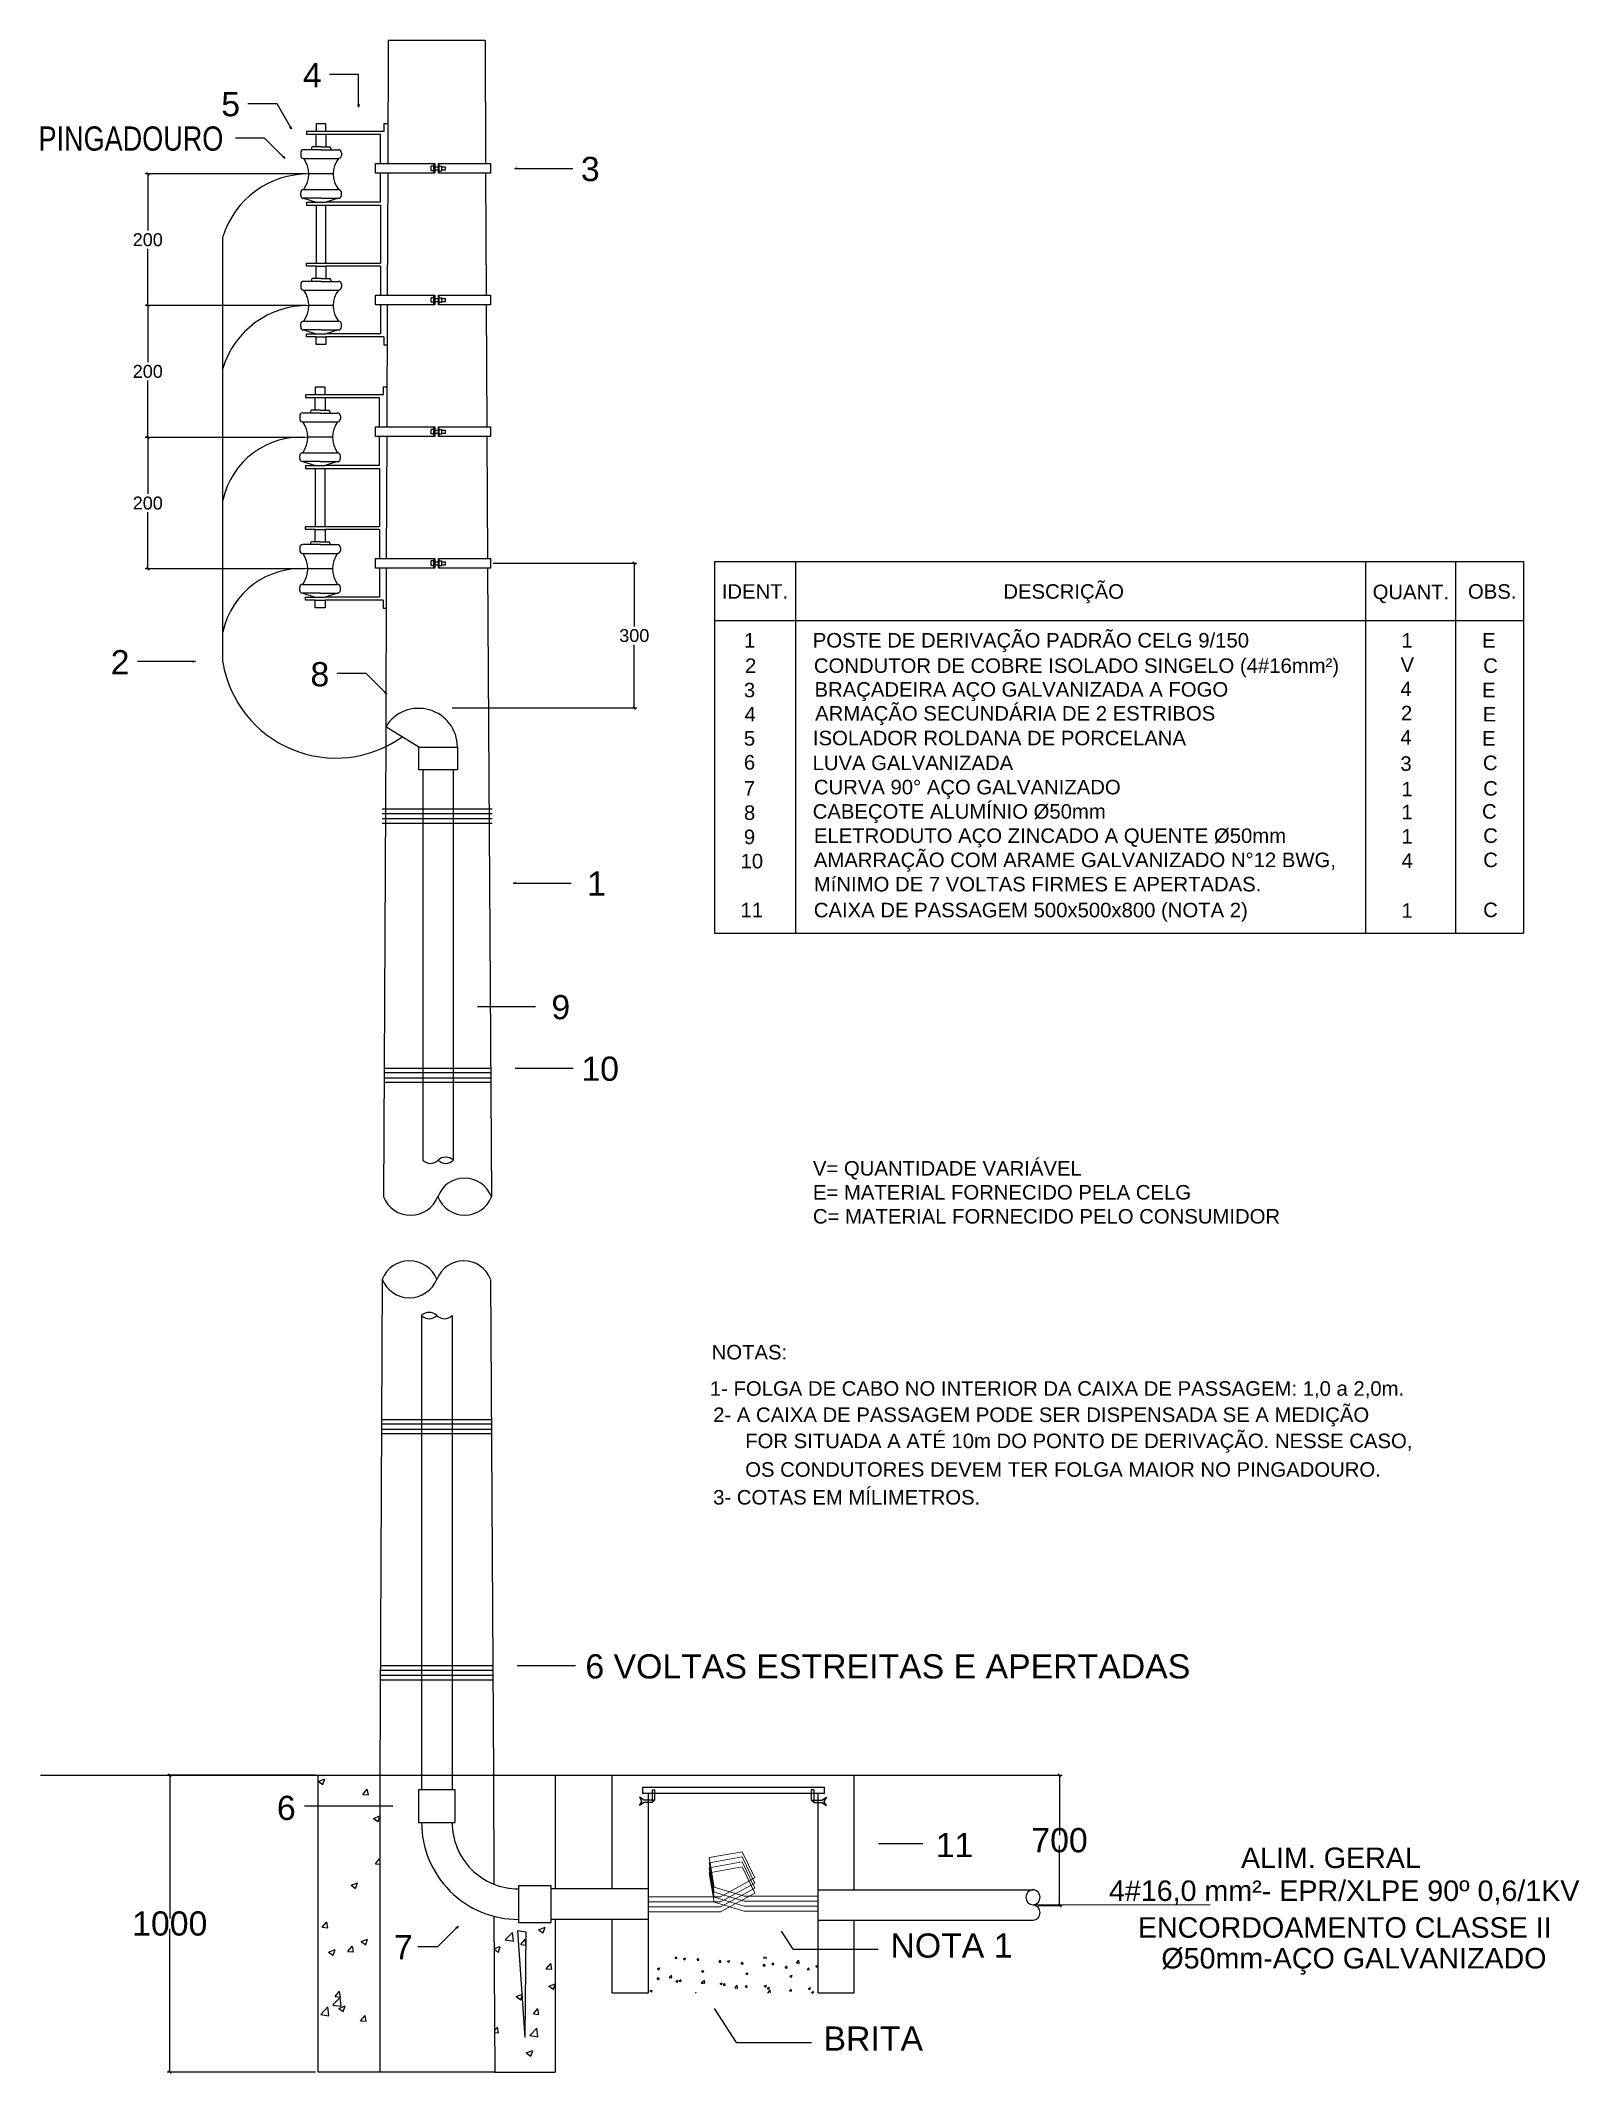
# Model space of a CAD drawing. Header units: inches. Extents: x -3 to 923, y -103 to 154.
# Drawn here: x 245.53 to 251.49, y -90.23 to -82.35 of the extents above; entities that cross this region are included whole.
import ezdxf
from ezdxf.enums import TextEntityAlignment as Align

# ---------------------------------------------------------------- set-up
doc = ezdxf.new("R2010")
doc.units = ezdxf.units.IN
doc.header["$LTSCALE"] = 10
doc.header["$MEASUREMENT"] = 0
doc.linetypes.add('Dashed', pattern=[0.75, 0.5, -0.25])
doc.layers.get('DEFPOINTS').update_dxf_attribs({"color": 8})
for name, color, linetype in [('Arquitetura', 134, 'Continuous'), ('Cotas', 1, 'Continuous'), ('DI-Textos_do_diagrama', 7, 'Continuous'), ('TXT', 7, 'Continuous')]:
    doc.layers.add(name, color=color, linetype=linetype)
doc.layers.add('BASE', color=8, linetype='Continuous', lineweight=5)
doc.layers.add('VP', color=1, linetype='Continuous', plot=False)
doc.styles.add('Arial', font='arial.ttf')
doc.dimstyles.new('RICARDO-1-10', dxfattribs={"dimtxt": 0.02, "dimasz": 0.01, "dimexe": 0.01, "dimexo": 0.01, "dimgap": 0.01, "dimtad": 0, "dimtih": 1, "dimtoh": 1, "dimdec": 0, "dimlfac": 1000, "dimzin": 0, "dimdsep": 46, "dimtxsty": 'Arial', "dimblk": 'OBLIQUE', "dimcen": 0, "dimclrt": 2, "dimadec": 0, "dimazin": 0, "dimtfac": 1, "dimtdec": 0, "dimtofl": 0, "dimtmove": 0, "dimatfit": 3, "dimldrblk": 'CLOSEDBLANK', "dimfxl": 0, "dimtolj": 1, "dimtzin": 0, "dimarcsym": 0})

msp = doc.modelspace()

# ---------------------------------------------------------------- texts
at = {"color": 2, "style": 'Arial'}
for s, height, p in [('4', 0.0938, (246.5483, -82.5619)), ('5', 0.0938, (246.2323, -82.674)), ('3', 0.0938, (247.6257, -82.9253)), ('DESCRIÇÃO', 0.05626, (249.2626, -84.5326)), ('IDENT.', 0.05626, (248.1714, -84.5326)), ('QUANT.', 0.05626, (250.6933, -84.5343)), ('OBS.', 0.05626, (251.0627, -84.5326)), ('1', 0.0563, (248.2575, -84.7217)), ('POSTE DE DERIVAÇÃO PADRÃO CELG 9/150', 0.056263, (248.5242, -84.7217)), ('1', 0.0563, (250.8053, -84.7222)), ('E', 0.0563, (251.1175, -84.7217)), ('2', 0.0938, (245.8038, -84.8369)), ('8', 0.0938, (246.5778, -84.8833)), ('2', 0.0563, (248.2617, -84.8201)), ('CONDUTOR DE COBRE ISOLADO SINGELO (4#16mm²)', 0.056263, (248.5284, -84.8201)), ('V', 0.0563, (250.8016, -84.8162)), ('C', 0.0563, (251.1217, -84.8201)), ('3', 0.0563, (248.2572, -84.9146)), ('BRAÇADEIRA AÇO GALVANIZADA A FOGO', 0.056263, (248.5309, -84.9121)), ('4', 0.0563, (250.8008, -84.9101)), ('E', 0.0563, (251.1172, -84.9146)), ('ARMAÇÃO SECUNDÁRIA DE 2 ESTRIBOS', 0.056263, (248.5332, -85.005)), ('4', 0.0563, (248.2594, -85.0083)), ('2', 0.0563, (250.803, -85.0038)), ('E', 0.0563, (251.1195, -85.0083)), ('5', 0.0563, (248.2572, -85.102)), ('ISOLADOR ROLDANA DE PORCELANA ', 0.056263, (248.5247, -85.1006)), ('4', 0.0563, (250.8008, -85.0978)), ('E', 0.0563, (251.1172, -85.102)), ('6', 0.0563, (248.2572, -85.1948)), ('LUVA GALVANIZADA ', 0.056263, (248.5233, -85.1968)), ('3', 0.0563, (250.8008, -85.1996)), ('C', 0.0563, (251.1206, -85.1968)), ('7', 0.0563, (248.2569, -85.2958)), ('CURVA 90° AÇO GALVANIZADO', 0.056263, (248.5284, -85.2908)), ('1', 0.0563, (250.8053, -85.2986)), ('C', 0.0563, (251.1217, -85.2958)), ('8', 0.0563, (248.2575, -85.3898)), ('CABEÇOTE ALUMÍNIO %%C50mm', 0.056263, (248.5239, -85.385)), ('1', 0.0563, (250.8053, -85.3875)), ('C', 0.0563, (251.1172, -85.385)), ('9', 0.0563, (248.2572, -85.4838)), ('ELETRODUTO AÇO ZINCADO A QUENTE %%C50mm', 0.056263, (248.5284, -85.479)), ('1', 0.0563, (250.8053, -85.4815)), ('C', 0.0563, (251.1217, -85.479)), ('10', 0.05626, (248.2443, -85.5777)), ('AMARRAÇÃO COM ARAME GALVANIZADO N%%D12 BWG, ', 0.056263, (248.5284, -85.5729)), ('4', 0.0563, (250.8053, -85.5757)), ('C', 0.0563, (251.1217, -85.5729)), ('1', 0.0938, (247.6497, -85.6948)), ('MíNIMO DE 7 VOLTAS FIRMES E APERTADAS.', 0.056263, (248.5284, -85.6669)), ('11', 0.05626, (248.244, -85.7673)), ('CAIXA DE PASSAGEM 500x500x800 (NOTA 2)', 0.056263, (248.5281, -85.7673)), ('1', 0.0563, (250.805, -85.769)), ('C', 0.0563, (251.1215, -85.7665)), ('9', 0.0938, (247.5113, -86.1735)), ('10', 0.09377, (247.6276, -86.4122)), ('V= QUANTIDADE VARIÁVEL', 0.056263, (248.5247, -86.7682)), ('E= MATERIAL FORNECIDO PELA CELG', 0.056263, (248.5247, -86.8611)), ('C= MATERIAL FORNECIDO PELO CONSUMIDOR', 0.056263, (248.5247, -86.9542)), ('NOTAS:', 0.05626, (248.1323, -87.4808)), ('1- FOLGA DE CABO NO INTERIOR DA CAIXA DE PASSAGEM: 1,0 a 2,0m. ', 0.056263, (248.1253, -87.6215)), ('2- A CAIXA DE PASSAGEM PODE SER DISPENSADA SE A MEDIÇÃO ', 0.056263, (248.1382, -87.7233)), ('FOR SITUADA A ATÉ 10m DO PONTO DE DERIVAÇÃO. NESSE CASO, ', 0.056263, (248.2623, -87.8246)), ('OS CONDUTORES DEVEM TER FOLGA MAIOR NO PINGADOURO.', 0.056263, (248.2623, -87.9354)), ('3- COTAS EM MÍLIMETROS.', 0.056263, (248.1382, -88.0432)), ('6 VOLTAS ESTREITAS E APERTADAS', 0.093772, (247.643, -88.7284)), ('6', 0.0938, (246.4479, -89.2769)), ('11', 0.09377, (249.0004, -89.4209)), ('7', 0.0938, (246.9013, -89.8166)), ('NOTA 1', 0.09377, (248.825, -89.8105)), ('BRITA', 0.09377, (248.5657, -90.171))]:
    msp.add_text(s, height=height, dxfattribs=at).set_placement(p, align=Align.BOTTOM_LEFT)
at = {"color": 2, "style": 'Arial', "width": 0.8}
msp.add_text('PINGADOURO', height=0.09377, dxfattribs=at).set_placement((245.5242, -82.8072), align=Align.BOTTOM_LEFT)
at = {"color": 2, "char_height": 0.09377, "attachment_point": 5, "style": 'Arial'}
for s, insert in [('700', (249.4802, -89.3277)), ('\\A1;1000', (246.0327, -89.6505))]:
    msp.add_mtext(s, dxfattribs=dict(at, insert=insert))
at = {"layer": 'DI-Textos_do_diagrama', "linetype": 'Continuous', "style": 'Arial'}
msp.add_text('ALIM. GERAL', height=0.079444, dxfattribs=at).set_placement((250.1833, -89.4589), align=Align.BOTTOM_LEFT)
for s, p in [('4#16,0 mm²- EPR/XLPE 90º 0,6/1KV', (250.5831, -89.5865)), ('ENCORDOAMENTO CLASSE II', (250.5852, -89.7289)), ('%%C50mm-AÇO GALVANIZADO', (250.6209, -89.8481))]:
    msp.add_text(s, height=0.079444, dxfattribs=at).set_placement(p, align=Align.BOTTOM_CENTER)

# ---------------------------------------------------------------- blocks, each defined once
blk = doc.blocks.new('_Oblique')
at = {"color": 0, "linetype": 'ByBlock', "lineweight": -2}
blk.add_line((-0.5, -0.5), (0.5, 0.5), dxfattribs=at)
blk = doc.blocks.new('*D44')
at = {"layer": 'DEFPOINTS', "color": 0, "transparency": 16777216}
for p in [(247.2754, -84.3783), (247.8325, -84.3783), (247.1164, -84.9391)]:
    blk.add_point(p, dxfattribs=at)
at = {"layer": 'TXT', "color": 0, "lineweight": -2, "transparency": 16777216}
for p, q in [((247.2854, -84.3783), (247.8425, -84.3783)), ((247.8325, -84.3783), (247.8325, -84.6231)), ((247.8325, -84.9391), (247.8325, -84.6942)), ((247.1264, -84.9391), (247.8425, -84.9391))]:
    blk.add_line(p, q, dxfattribs=at)
at = {"layer": 'TXT', "color": 0, "lineweight": -2, "transparency": 16777216, "xscale": 0.01, "yscale": 0.01, "zscale": 0.01}
for p, rotation in [((247.8325, -84.3783), 90), ((247.8325, -84.9391), 270)]:
    blk.add_blockref('_Oblique', p, dxfattribs=dict(at, rotation=rotation))
at = {"layer": 'TXT', "color": 2, "transparency": 16777216, "insert": (247.8325, -84.6587), "char_height": 0.05, "attachment_point": 5, "style": 'Arial'}
blk.add_mtext('\\A1;300', dxfattribs=at)
blk = doc.blocks.new('_ClosedBlank')
at = {"color": 0, "linetype": 'ByBlock', "lineweight": -2}
for p, q in [((-1, 0.17), (0, 0)), ((-1, 0.17), (-1, -0.17)), ((0, 0), (-1, -0.17))]:
    blk.add_line(p, q, dxfattribs=at)
blk = doc.blocks.new('*D45')
at = {"layer": 'DEFPOINTS', "color": 0, "transparency": 16777216}
for p in [(245.9475, -83.8904), (246.568, -83.8904), (246.568, -84.4)]:
    blk.add_point(p, dxfattribs=at)
at = {"layer": 'TXT', "color": 0, "lineweight": -2, "transparency": 16777216}
for p, q in [((246.558, -83.8904), (245.9375, -83.8904)), ((245.9475, -83.8904), (245.9475, -84.1097)), ((245.9475, -84.4), (245.9475, -84.1807)), ((246.558, -84.4), (245.9375, -84.4))]:
    blk.add_line(p, q, dxfattribs=at)
at = {"layer": 'TXT', "color": 0, "lineweight": -2, "transparency": 16777216, "xscale": 0.01, "yscale": 0.01, "zscale": 0.01}
for p, rotation in [((245.9475, -83.8904), 90), ((245.9475, -84.4), 270)]:
    blk.add_blockref('_Oblique', p, dxfattribs=dict(at, rotation=rotation))
at = {"layer": 'TXT', "color": 2, "transparency": 16777216, "insert": (245.9475, -84.1452), "char_height": 0.05, "attachment_point": 5, "style": 'Arial'}
blk.add_mtext('\\A1;200', dxfattribs=at)
blk = doc.blocks.new('*D46')
at = {"layer": 'DEFPOINTS', "color": 0, "transparency": 16777216}
for p in [(245.9475, -83.3796), (246.5717, -83.3796), (246.568, -83.8904)]:
    blk.add_point(p, dxfattribs=at)
at = {"layer": 'TXT', "color": 0, "lineweight": -2, "transparency": 16777216}
for p, q in [((246.5617, -83.3796), (245.9375, -83.3796)), ((245.9475, -83.3796), (245.9475, -83.5995)), ((245.9475, -83.8904), (245.9475, -83.6705)), ((246.558, -83.8904), (245.9375, -83.8904))]:
    blk.add_line(p, q, dxfattribs=at)
at = {"layer": 'TXT', "color": 0, "lineweight": -2, "transparency": 16777216, "xscale": 0.01, "yscale": 0.01, "zscale": 0.01}
for p, rotation in [((245.9475, -83.3796), 90), ((245.9475, -83.8904), 270)]:
    blk.add_blockref('_Oblique', p, dxfattribs=dict(at, rotation=rotation))
at = {"layer": 'TXT', "color": 2, "transparency": 16777216, "insert": (245.9475, -83.635), "char_height": 0.05, "attachment_point": 5, "style": 'Arial'}
blk.add_mtext('\\A1;200', dxfattribs=at)
blk = doc.blocks.new('*D47')
at = {"layer": 'DEFPOINTS', "color": 0, "transparency": 16777216}
for p in [(245.9475, -82.8696), (246.5717, -82.8696), (246.5717, -83.3796)]:
    blk.add_point(p, dxfattribs=at)
at = {"layer": 'TXT', "color": 0, "lineweight": -2, "transparency": 16777216}
for p, q in [((246.5617, -82.8696), (245.9375, -82.8696)), ((245.9475, -82.8696), (245.9475, -83.0891)), ((245.9475, -83.3796), (245.9475, -83.1602)), ((246.5617, -83.3796), (245.9375, -83.3796))]:
    blk.add_line(p, q, dxfattribs=at)
at = {"layer": 'TXT', "color": 0, "lineweight": -2, "transparency": 16777216, "xscale": 0.01, "yscale": 0.01, "zscale": 0.01}
for p, rotation in [((245.9475, -82.8696), 90), ((245.9475, -83.3796), 270)]:
    blk.add_blockref('_Oblique', p, dxfattribs=dict(at, rotation=rotation))
at = {"layer": 'TXT', "color": 2, "transparency": 16777216, "insert": (245.9475, -83.1246), "char_height": 0.05, "attachment_point": 5, "style": 'Arial'}
blk.add_mtext('\\A1;200', dxfattribs=at)

# ---------------------------------------------------------------- dimensions: what is measured, and where the dimension line sits
at = {"layer": 'TXT'}
for base, p1, p2, text, picture, middle in [((245.9475, -82.8696), (246.5717, -83.3796), (246.5717, -82.8696), '200', '*D47', (245.9475, -83.1246)), ((245.9475, -83.3796), (246.568, -83.8904), (246.5717, -83.3796), '200', '*D46', (245.9475, -83.635)), ((245.9475, -83.8904), (246.568, -84.4), (246.568, -83.8904), '200', '*D45', (245.9475, -84.1452)), ((247.8325, -84.3783), (247.1164, -84.9391), (247.2754, -84.3783), '300', '*D44', (247.8325, -84.6587))]:
    dim = msp.add_linear_dim(base=base, p1=p1, p2=p2, angle=90, text=text, dimstyle='RICARDO-1-10', override={"dimtxt": 0.05, "dimtmove": 1}, dxfattribs=at)
    dim.commit()
    dim.dimension.update_dxf_attribs({"geometry": picture, "text_midpoint": middle})

# ---------------------------------------------------------------- linework, layer by layer
at = {"layer": 'Arquitetura', "color": 8}
for p, q in [((246.8792, -82.3528), (246.8773, -82.8292)), ((247.2543, -82.3528), (246.8792, -82.3528)), ((247.2543, -82.3528), (247.2566, -82.8292)), ((246.5622, -82.7054), (246.5622, -82.7167)), ((246.8487, -82.8292), (246.8487, -82.7167)), ((246.83, -82.8667), (246.83, -82.8292)), ((246.83, -82.8292), (247.0597, -82.8292)), ((247.0597, -82.8667), (246.83, -82.8667)), ((246.8487, -82.9792), (246.8487, -82.8667)), ((246.8773, -82.8667), (246.8754, -83.3393)), ((247.0559, -82.839), (247.0456, -82.839)), ((247.0456, -82.8569), (247.0456, -82.839)), ((247.0559, -82.8569), (247.0456, -82.8569)), ((247.0559, -82.8667), (247.0559, -82.8292)), ((247.0597, -82.8292), (247.0597, -82.8667)), ((247.0597, -82.8423), (247.0738, -82.8423)), ((247.0597, -82.8536), (247.0738, -82.8536)), ((247.0738, -82.8292), (247.2754, -82.8292)), ((247.0738, -82.8667), (247.0738, -82.8292)), ((247.2754, -82.8667), (247.0738, -82.8667)), ((247.077, -82.8667), (247.077, -82.8292)), ((247.077, -82.839), (247.0874, -82.839)), ((247.077, -82.8569), (247.0874, -82.8569)), ((247.0874, -82.8569), (247.0874, -82.839)), ((247.0874, -82.8423), (247.1014, -82.8423)), ((247.0874, -82.8536), (247.1014, -82.8536)), ((247.1014, -82.8536), (247.1014, -82.8423)), ((247.2566, -82.8667), (247.259, -83.3393)), ((247.2754, -82.8292), (247.2754, -82.8667)), ((246.5622, -82.9792), (246.5622, -82.9905)), ((246.5622, -82.9905), (246.8487, -82.9905)), ((246.6002, -82.9905), (246.6002, -83.2155)), ((246.6377, -83.2155), (246.6377, -82.9905)), ((246.8487, -82.9905), (246.8487, -83.2155)), ((246.2382, -84.7618), (246.2382, -83.1138)), ((246.5622, -83.2268), (246.5622, -83.2155)), ((246.5622, -83.2155), (246.8487, -83.2155)), ((246.83, -83.3393), (247.0597, -83.3393)), ((246.83, -83.3768), (246.83, -83.3393)), ((247.0559, -83.3768), (247.0559, -83.3393)), ((247.0597, -83.3393), (247.0597, -83.3768)), ((247.0738, -83.3393), (247.2754, -83.3393)), ((247.0738, -83.3768), (247.0738, -83.3393)), ((247.077, -83.3768), (247.077, -83.3393)), ((247.2754, -83.3393), (247.2754, -83.3768)), ((247.0597, -83.3768), (246.83, -83.3768)), ((246.8754, -83.3768), (246.8736, -83.8494)), ((247.0559, -83.3492), (247.0456, -83.3492)), ((247.0456, -83.367), (247.0456, -83.3492)), ((247.0559, -83.367), (247.0456, -83.367)), ((247.0597, -83.3524), (247.0738, -83.3524)), ((247.0597, -83.3637), (247.0738, -83.3637)), ((247.2754, -83.3768), (247.0738, -83.3768)), ((247.077, -83.3492), (247.0874, -83.3492)), ((247.077, -83.367), (247.0874, -83.367)), ((247.0874, -83.367), (247.0874, -83.3492)), ((247.0874, -83.3524), (247.1014, -83.3524)), ((247.0874, -83.3637), (247.1014, -83.3637)), ((247.1014, -83.3637), (247.1014, -83.3524)), ((247.259, -83.3768), (247.2613, -83.8494)), ((246.5585, -83.7257), (246.5585, -83.7369)), ((246.8454, -83.8494), (246.8454, -83.7369)), ((246.83, -83.8494), (247.0597, -83.8494)), ((246.83, -83.8869), (246.83, -83.8494)), ((247.0597, -83.8869), (246.83, -83.8869)), ((246.8454, -83.9995), (246.8454, -83.8869)), ((246.8736, -83.8869), (246.8717, -84.3596)), ((247.0559, -83.8593), (247.0456, -83.8593)), ((247.0456, -83.8771), (247.0456, -83.8593)), ((247.0559, -83.8771), (247.0456, -83.8771)), ((247.0559, -83.8869), (247.0559, -83.8494)), ((247.0597, -83.8494), (247.0597, -83.8869)), ((247.0597, -83.8626), (247.0738, -83.8626)), ((247.0597, -83.8738), (247.0738, -83.8738)), ((247.0738, -83.8494), (247.2754, -83.8494)), ((247.0738, -83.8869), (247.0738, -83.8494)), ((247.2754, -83.8869), (247.0738, -83.8869)), ((247.077, -83.8869), (247.077, -83.8494)), ((247.077, -83.8593), (247.0874, -83.8593)), ((247.077, -83.8771), (247.0874, -83.8771)), ((247.0874, -83.8771), (247.0874, -83.8593)), ((247.0874, -83.8626), (247.1014, -83.8626)), ((247.0874, -83.8738), (247.1014, -83.8738)), ((247.1014, -83.8738), (247.1014, -83.8626)), ((247.2618, -83.8869), (247.2641, -84.3596)), ((247.2754, -83.8494), (247.2754, -83.8869)), ((246.5585, -83.9995), (246.5585, -84.0107)), ((246.5585, -84.0107), (246.8454, -84.0107)), ((246.5965, -84.0107), (246.5965, -84.2358)), ((246.6344, -84.2358), (246.6344, -84.0107)), ((246.8454, -84.0107), (246.8454, -84.2358)), ((246.5585, -84.2358), (246.8454, -84.2358)), ((246.5585, -84.247), (246.5585, -84.2358)), ((246.83, -84.3971), (246.83, -84.3596)), ((246.83, -84.3596), (247.0597, -84.3596)), ((247.0559, -84.3694), (247.0456, -84.3694)), ((247.0456, -84.3872), (247.0456, -84.3694)), ((247.0559, -84.3971), (247.0559, -84.3596)), ((247.0597, -84.3596), (247.0597, -84.3971)), ((247.0738, -84.3596), (247.2754, -84.3596)), ((247.0738, -84.3971), (247.0738, -84.3596)), ((247.077, -84.3971), (247.077, -84.3596)), ((247.077, -84.3694), (247.0874, -84.3694)), ((247.0874, -84.3872), (247.0874, -84.3694)), ((247.2754, -84.3596), (247.2754, -84.3971)), ((248.1432, -84.3717), (251.2778, -84.3717)), ((248.1432, -84.3717), (248.1432, -85.8118)), ((248.4566, -84.3717), (248.4566, -85.8118)), ((250.6651, -84.3717), (250.6651, -85.8118)), ((251.0139, -84.3717), (251.0139, -85.8118)), ((251.2778, -84.3717), (251.2778, -85.8118)), ((247.0597, -84.3971), (246.83, -84.3971)), ((246.8717, -84.3971), (246.8698, -85.0582)), ((247.0559, -84.3872), (247.0456, -84.3872)), ((247.0597, -84.3727), (247.0738, -84.3727)), ((247.0597, -84.3839), (247.0738, -84.3839)), ((247.2754, -84.3971), (247.0738, -84.3971)), ((247.077, -84.3872), (247.0874, -84.3872)), ((247.0874, -84.3727), (247.1014, -84.3727)), ((247.0874, -84.3839), (247.1014, -84.3839)), ((247.1014, -84.3839), (247.1014, -84.3727)), ((247.2641, -84.3971), (247.2791, -86.8337)), ((247.3626, -84.3783), (247.6326, -84.3783)), ((248.1432, -84.6001), (251.2778, -84.6001)), ((246.8698, -85.0582), (246.8609, -86.8337)), ((246.9973, -85.1787), (246.9973, -85.0905)), ((246.9973, -85.0905), (247.1474, -85.0905)), ((247.1474, -85.0905), (247.1474, -85.1787)), ((247.1474, -85.1787), (246.9973, -85.1787)), ((247.0133, -85.1787), (247.0133, -86.6921)), ((247.1314, -85.1787), (247.1314, -86.6921)), ((246.8553, -85.3306), (247.2815, -85.3306)), ((247.2815, -85.3493), (246.8553, -85.3493)), ((246.8553, -85.3681), (247.2815, -85.3681)), ((247.2815, -85.3868), (246.8553, -85.3868)), ((248.1429, -85.8118), (251.2775, -85.8118)), ((246.8623, -86.3349), (247.2772, -86.3349)), ((246.8618, -86.3724), (247.2772, -86.3724)), ((247.2772, -86.3911), (246.8618, -86.3911)), ((247.2772, -86.3536), (246.8623, -86.3536)), ((247.0724, -86.8309), (247.0724, -86.8351)), ((246.8552, -87.1535), (246.8467, -89.0753)), ((247.2753, -87.1535), (247.2865, -89.0753)), ((247.0085, -87.2941), (247.0085, -89.0753)), ((247.1267, -87.2941), (247.1267, -89.0753)), ((247.2776, -87.7527), (246.8533, -87.7527)), ((246.8538, -87.6964), (247.2772, -87.6964)), ((247.2776, -87.7151), (246.8538, -87.7151)), ((246.8538, -87.7339), (247.2776, -87.7339)), ((246.8477, -88.6505), (247.2856, -88.6505)), ((247.2856, -88.6693), (246.8477, -88.6693)), ((246.8477, -88.688), (247.2856, -88.688)), ((247.3794, -88.6505), (247.6044, -88.6505)), ((247.2856, -88.7068), (246.8477, -88.7068)), ((245.5325, -89.0753), (247.7474, -89.0753)), ((246.6081, -90.2257), (246.6081, -89.0753)), ((247.0085, -89.0753), (247.0085, -89.1321)), ((247.1267, -89.0753), (247.1267, -89.1321)), ((247.5257, -89.0753), (247.5257, -89.5161)), ((247.7474, -89.0753), (248.6851, -89.0753)), ((247.7474, -89.5161), (247.7474, -89.0753)), ((248.6851, -89.0753), (249.486, -89.0753)), ((248.6851, -89.5189), (248.6851, -89.0753)), ((246.9968, -89.1321), (246.9968, -89.2586)), ((247.1384, -89.1321), (246.9968, -89.1321)), ((247.1384, -89.2586), (247.1384, -89.1321)), ((247.8703, -89.1714), (247.8529, -89.1607)), ((247.8529, -89.1607), (247.8623, -89.1766)), ((247.8529, -89.1921), (247.8623, -89.1766)), ((247.8646, -89.1222), (248.5679, -89.1222)), ((247.8646, -89.1222), (247.8646, -89.1457)), ((248.5679, -89.1457), (247.8646, -89.1457)), ((247.9115, -89.1714), (247.8703, -89.1714)), ((247.8881, -89.9193), (247.8881, -89.1457)), ((247.9021, -89.1321), (247.9021, -89.1813)), ((247.9021, -89.1321), (247.9115, -89.1321)), ((247.9021, -89.1813), (247.9115, -89.1714)), ((247.9115, -89.1321), (247.9115, -89.1714)), ((248.5178, -89.1321), (248.5178, -89.1714)), ((248.5276, -89.1321), (248.5178, -89.1321)), ((248.5178, -89.1714), (248.5595, -89.1714)), ((248.5276, -89.1813), (248.5178, -89.1714)), ((248.5276, -89.1321), (248.5276, -89.1813)), ((248.5445, -89.9193), (248.5445, -89.1457)), ((248.5595, -89.1714), (248.5768, -89.1607)), ((248.5768, -89.1607), (248.567, -89.1766)), ((248.5768, -89.1921), (248.567, -89.1766)), ((248.5679, -89.1222), (248.5679, -89.1457)), ((247.8703, -89.1813), (247.8529, -89.1921)), ((247.9021, -89.1813), (247.8703, -89.1813)), ((248.5276, -89.1813), (248.5595, -89.1813)), ((248.5595, -89.1813), (248.5768, -89.1921)), ((246.9968, -89.2586), (247.1384, -89.2586)), ((248.7789, -89.3393), (248.95, -89.3393)), ((247.5102, -89.5043), (247.3841, -89.5043)), ((247.3841, -89.5043), (247.3841, -89.6459)), ((247.5102, -89.6459), (247.5102, -89.5043)), ((247.8881, -89.5161), (247.5102, -89.5161)), ((248.5445, -89.5189), (249.3776, -89.5189)), ((247.3841, -89.6459), (247.5102, -89.6459)), ((247.8881, -89.6342), (247.5102, -89.6342)), ((247.5257, -89.6342), (247.5257, -90.2257)), ((247.7474, -89.9193), (247.7474, -89.6342)), ((248.5445, -89.6375), (249.3776, -89.6375)), ((248.6851, -89.9193), (248.6851, -89.6375)), ((247.7474, -89.9193), (247.8881, -89.9193)), ((248.5445, -89.9193), (248.6851, -89.9193)), ((246.8425, -90.2257), (246.6081, -90.2257)), ((247.2926, -90.2257), (247.5257, -90.2257))]:
    msp.add_line(p, q, dxfattribs=at)
at = {"layer": 'Arquitetura', "color": 8, "linetype": 'Continuous'}
for p, q in [((246.8628, -82.7054), (246.5622, -82.7054)), ((246.8487, -82.7167), (246.5622, -82.7167)), ((246.6002, -82.6754), (246.6002, -82.7054)), ((246.6377, -82.6754), (246.6002, -82.6754)), ((246.6002, -82.7645), (246.6002, -82.7167)), ((246.6377, -82.7054), (246.6377, -82.6754)), ((246.6377, -82.7167), (246.6377, -82.7645)), ((246.8628, -82.6745), (246.8778, -82.6745)), ((246.8628, -82.6745), (246.8628, -82.7054)), ((246.5402, -82.787), (246.5402, -82.7983)), ((246.619, -82.7758), (246.5514, -82.7758)), ((246.5815, -82.7701), (246.5815, -82.7758)), ((246.619, -82.7645), (246.5871, -82.7645)), ((246.619, -82.7645), (246.6508, -82.7645)), ((246.619, -82.7758), (246.6865, -82.7758)), ((246.6565, -82.7701), (246.6565, -82.7758)), ((246.6977, -82.787), (246.6977, -82.7983)), ((246.5514, -82.8095), (246.6865, -82.8095)), ((246.6663, -82.8695), (246.5716, -82.8695)), ((246.5402, -82.9525), (246.5402, -82.9413)), ((246.5514, -82.93), (246.6865, -82.93)), ((246.6977, -82.9525), (246.6977, -82.9413)), ((246.5514, -82.9638), (246.6002, -82.9792)), ((246.619, -82.9638), (246.5514, -82.9638)), ((246.5622, -82.9792), (246.6377, -82.9792)), ((246.6002, -82.9792), (246.6377, -82.9792)), ((246.619, -82.9638), (246.6865, -82.9638)), ((246.6865, -82.9638), (246.6377, -82.9792)), ((246.8487, -82.9792), (246.6377, -82.9792)), ((246.6002, -83.2268), (246.5622, -83.2268)), ((246.6002, -83.2746), (246.6002, -83.2268)), ((246.6002, -83.2268), (246.6377, -83.2268)), ((246.8487, -83.2268), (246.6377, -83.2268)), ((246.6377, -83.2268), (246.6377, -83.2746)), ((246.8487, -83.2268), (246.8487, -83.3393)), ((246.5402, -83.2971), (246.5402, -83.3084)), ((246.619, -83.2859), (246.5514, -83.2859)), ((246.5514, -83.3196), (246.6865, -83.3196)), ((246.5815, -83.2802), (246.5815, -83.2859)), ((246.619, -83.2746), (246.5871, -83.2746)), ((246.619, -83.2746), (246.6508, -83.2746)), ((246.619, -83.2859), (246.6865, -83.2859)), ((246.6565, -83.2802), (246.6565, -83.2859)), ((246.6977, -83.2971), (246.6977, -83.3084)), ((246.6663, -83.3796), (246.5716, -83.3796)), ((246.8487, -83.3768), (246.8487, -83.4894)), ((246.5402, -83.4626), (246.5402, -83.4514)), ((246.5514, -83.4401), (246.6865, -83.4401)), ((246.619, -83.4739), (246.5514, -83.4739)), ((246.5514, -83.4739), (246.6002, -83.4894)), ((246.5622, -83.5006), (246.5622, -83.4894)), ((246.5622, -83.4894), (246.6377, -83.4894)), ((246.6002, -83.5006), (246.5622, -83.5006)), ((246.6002, -83.4894), (246.6377, -83.4894)), ((246.6002, -83.5306), (246.6002, -83.5006)), ((246.6002, -83.5006), (246.6377, -83.5006)), ((246.619, -83.4739), (246.6865, -83.4739)), ((246.6865, -83.4739), (246.6377, -83.4894)), ((246.8487, -83.4894), (246.6377, -83.4894)), ((246.8628, -83.5006), (246.6377, -83.5006)), ((246.6377, -83.5006), (246.6377, -83.5306)), ((246.6977, -83.4626), (246.6977, -83.4514)), ((246.8628, -83.5006), (246.8628, -83.5316)), ((246.6377, -83.5306), (246.6002, -83.5306)), ((246.8628, -83.5316), (246.875, -83.5316)), ((246.8595, -83.7257), (246.5585, -83.7257)), ((246.8454, -83.7369), (246.5585, -83.7369)), ((246.5965, -83.6957), (246.5965, -83.7257)), ((246.6344, -83.6957), (246.5965, -83.6957)), ((246.5965, -83.7847), (246.5965, -83.7369)), ((246.6344, -83.7257), (246.6344, -83.6957)), ((246.6344, -83.7369), (246.6344, -83.7847)), ((246.8595, -83.6947), (246.8745, -83.6947)), ((246.8595, -83.6947), (246.8595, -83.7257)), ((246.5364, -83.8072), (246.5364, -83.8185)), ((246.6152, -83.796), (246.5477, -83.796)), ((246.5782, -83.7904), (246.5782, -83.796)), ((246.6152, -83.7847), (246.5838, -83.7847)), ((246.6152, -83.7847), (246.6471, -83.7847)), ((246.6152, -83.796), (246.6827, -83.796)), ((246.6527, -83.7904), (246.6527, -83.796)), ((246.694, -83.8072), (246.694, -83.8185)), ((246.5477, -83.8297), (246.6827, -83.8297)), ((246.6626, -83.8898), (246.5679, -83.8898)), ((246.5364, -83.9728), (246.5364, -83.9615)), ((246.5477, -83.9502), (246.6827, -83.9502)), ((246.694, -83.9728), (246.694, -83.9615)), ((246.5477, -83.984), (246.5965, -83.9995)), ((246.6152, -83.984), (246.5477, -83.984)), ((246.5585, -83.9995), (246.6344, -83.9995)), ((246.5965, -83.9995), (246.6344, -83.9995)), ((246.6152, -83.984), (246.6827, -83.984)), ((246.6827, -83.984), (246.6344, -83.9995)), ((246.8454, -83.9995), (246.6344, -83.9995)), ((246.5965, -84.247), (246.5585, -84.247)), ((246.5965, -84.2949), (246.5965, -84.247)), ((246.5965, -84.247), (246.6344, -84.247)), ((246.6344, -84.247), (246.6344, -84.2949)), ((246.8454, -84.247), (246.6344, -84.247)), ((246.8454, -84.247), (246.8454, -84.3596)), ((246.5364, -84.3174), (246.5364, -84.3286)), ((246.6152, -84.3061), (246.5477, -84.3061)), ((246.5477, -84.3399), (246.6827, -84.3399)), ((246.5782, -84.3005), (246.5782, -84.3061)), ((246.6152, -84.2949), (246.5838, -84.2949)), ((246.6152, -84.2949), (246.6471, -84.2949)), ((246.6152, -84.3061), (246.6827, -84.3061)), ((246.6527, -84.3005), (246.6527, -84.3061)), ((246.694, -84.3174), (246.694, -84.3286)), ((246.6626, -84.3999), (246.5679, -84.3999)), ((246.8454, -84.3971), (246.8454, -84.5096)), ((246.5364, -84.4829), (246.5364, -84.4716)), ((246.5477, -84.4604), (246.6827, -84.4604)), ((246.5477, -84.4941), (246.5965, -84.5096)), ((246.6152, -84.4941), (246.5477, -84.4941)), ((246.5585, -84.5208), (246.5585, -84.5096)), ((246.5585, -84.5096), (246.6344, -84.5096)), ((246.5965, -84.5208), (246.5585, -84.5208)), ((246.5965, -84.5096), (246.6344, -84.5096)), ((246.5965, -84.5509), (246.5965, -84.5208)), ((246.5965, -84.5208), (246.6344, -84.5208)), ((246.6152, -84.4941), (246.6827, -84.4941)), ((246.6827, -84.4941), (246.6344, -84.5096)), ((246.8454, -84.5096), (246.6344, -84.5096)), ((246.6344, -84.5208), (246.6344, -84.5509)), ((246.8595, -84.5208), (246.6344, -84.5208)), ((246.694, -84.4829), (246.694, -84.4716)), ((246.8595, -84.5208), (246.8595, -84.5518)), ((246.6344, -84.5509), (246.5965, -84.5509)), ((246.8595, -84.5518), (246.8712, -84.5518)), ((246.9973, -85.0905), (246.8698, -85.0117)), ((246.6086, -89.0992), (246.6339, -89.0894)), ((246.6264, -89.111), (246.6339, -89.0894)), ((246.6086, -89.0992), (246.6264, -89.111)), ((246.7806, -89.1494), (246.798, -89.1288)), ((246.7806, -89.1494), (246.8022, -89.1513)), ((246.8022, -89.1517), (246.798, -89.1292)), ((246.8219, -89.2427), (246.8467, -89.2333)), ((246.8219, -89.2427), (246.8397, -89.2549)), ((246.8397, -89.2549), (246.8467, -89.2343)), ((246.8303, -89.4181), (246.8467, -89.3984)), ((246.7352, -89.502), (246.76, -89.4921)), ((246.753, -89.5142), (246.76, -89.4926)), ((246.8303, -89.4181), (246.8467, -89.4195)), ((246.7352, -89.502), (246.753, -89.5142)), ((246.6236, -89.6647), (246.6409, -89.6441)), ((246.6451, -89.667), (246.6409, -89.6445)), ((246.6236, -89.6647), (246.6447, -89.6666)), ((246.7745, -89.7203), (246.7994, -89.7104)), ((246.7745, -89.7203), (246.7924, -89.7325)), ((246.7924, -89.732), (246.7994, -89.7104)), ((247.3325, -89.7134), (247.3606, -89.6844)), ((247.3325, -89.7134), (247.3644, -89.7186)), ((247.3644, -89.7181), (247.3606, -89.6844)), ((247.3798, -89.6767), (247.408, -90.0913)), ((247.3798, -89.6767), (247.4117, -89.6818)), ((247.3925, -89.7317), (247.4098, -89.7111)), ((247.4117, -89.6818), (247.408, -90.0913)), ((247.4141, -89.7341), (247.4098, -89.7116)), ((247.4619, -89.6745), (247.4867, -89.6647)), ((247.4619, -89.6745), (247.4797, -89.6862)), ((247.4797, -89.6862), (247.4867, -89.6647)), ((248.4015, -89.6802), (248.4465, -89.75)), ((246.6479, -89.7608), (246.6733, -89.7514)), ((246.6479, -89.7613), (246.6658, -89.773)), ((246.6658, -89.773), (246.6733, -89.7514)), ((246.7225, -89.7583), (246.7441, -89.7601)), ((246.723, -89.7583), (246.7398, -89.7376)), ((246.7441, -89.7606), (246.7403, -89.7381)), ((247.2908, -89.7475), (247.3128, -89.739)), ((247.2908, -89.7508), (247.3058, -89.7611)), ((247.3058, -89.7606), (247.3128, -89.739)), ((247.3925, -89.7317), (247.4136, -89.7336)), ((247.4914, -89.8253), (247.5088, -89.8051)), ((247.513, -89.8276), (247.5088, -89.8056)), ((247.9903, -89.7842), (247.995, -89.7786)), ((247.9903, -89.7842), (247.9973, -89.7847)), ((247.9973, -89.7852), (247.9964, -89.7786)), ((248.0226, -89.7866), (248.0311, -89.7833)), ((248.0226, -89.7866), (248.0283, -89.7908)), ((248.0283, -89.7908), (248.0311, -89.7833)), ((248.0756, -89.7917), (248.0817, -89.7847)), ((248.0756, -89.7917), (248.0827, -89.7922)), ((248.0831, -89.7927), (248.0817, -89.7852)), ((248.161, -89.7992), (248.1671, -89.7922)), ((248.161, -89.7992), (248.168, -89.7997)), ((248.1685, -89.8002), (248.1671, -89.7927)), ((248.1938, -89.7964), (248.2022, -89.7931)), ((248.1938, -89.7964), (248.1994, -89.8002)), ((248.1994, -89.8002), (248.2022, -89.7931)), ((248.2463, -89.8067), (248.2538, -89.8072)), ((248.2468, -89.8067), (248.2524, -89.7997)), ((248.2538, -89.8077), (248.2524, -89.8002)), ((248.3321, -89.8138), (248.3377, -89.8072)), ((248.3335, -89.7828), (248.3377, -89.7786)), ((248.3335, -89.7828), (248.3443, -89.7847)), ((248.3391, -89.8152), (248.3377, -89.8077)), ((248.3443, -89.7847), (248.3433, -89.7786)), ((248.3649, -89.8058), (248.3734, -89.8025)), ((248.3649, -89.8058), (248.3705, -89.81)), ((248.3705, -89.8096), (248.3734, -89.8025)), ((248.4465, -89.75), (248.778, -89.75)), ((248.4606, -89.8025), (248.4699, -89.7927)), ((248.4606, -89.803), (248.4713, -89.8044)), ((248.4713, -89.8044), (248.4699, -89.7931)), ((247.4914, -89.8253), (247.513, -89.8272)), ((247.5013, -89.8928), (247.5257, -89.8834)), ((247.5191, -89.9045), (247.5257, -89.8853)), ((247.9214, -89.8663), (247.927, -89.8593)), ((247.9214, -89.8663), (247.9284, -89.8668)), ((247.9223, -89.825), (247.9307, -89.8217)), ((247.9223, -89.825), (247.9284, -89.8293)), ((247.9289, -89.8672), (247.9275, -89.8597)), ((247.9284, -89.8293), (247.9307, -89.8217)), ((247.9683, -89.8593), (247.9772, -89.8499)), ((247.9683, -89.8597), (247.9786, -89.8611)), ((247.9786, -89.8611), (247.9772, -89.8499)), ((247.9936, -89.8729), (248.002, -89.87)), ((247.9936, -89.8733), (247.9997, -89.8771)), ((247.9997, -89.8771), (248.002, -89.87)), ((248.0067, -89.8738), (248.0128, -89.8668)), ((248.0067, -89.8738), (248.0137, -89.8743)), ((248.0142, -89.8747), (248.0128, -89.8672)), ((248.092, -89.8813), (248.0991, -89.8818)), ((248.0925, -89.8813), (248.0981, -89.8743)), ((248.0934, -89.8344), (248.1019, -89.8316)), ((248.0934, -89.8349), (248.0995, -89.8386)), ((248.0953, -89.8789), (248.1042, -89.8696)), ((248.0953, -89.8794), (248.1056, -89.8808)), ((248.0995, -89.8822), (248.0981, -89.8747)), ((248.0995, -89.8386), (248.1019, -89.8316)), ((248.1056, -89.8808), (248.1042, -89.8696)), ((248.1647, -89.8827), (248.1731, -89.8794)), ((248.1647, -89.8827), (248.1708, -89.8865)), ((248.1708, -89.8865), (248.1731, -89.8794)), ((248.1778, -89.8888), (248.1835, -89.8818)), ((248.1849, -89.8897), (248.1835, -89.8822)), ((248.2646, -89.8443), (248.273, -89.841)), ((248.2646, -89.8443), (248.2707, -89.848)), ((248.2707, -89.848), (248.273, -89.841)), ((248.3321, -89.8138), (248.3391, -89.8147)), ((248.4174, -89.8213), (248.4231, -89.8147)), ((248.4174, -89.8213), (248.4245, -89.8222)), ((248.4245, -89.8227), (248.4231, -89.8152)), ((248.4357, -89.8536), (248.4441, -89.8503)), ((248.4357, -89.8536), (248.4418, -89.8579)), ((248.4418, -89.8579), (248.4441, -89.8503)), ((248.5028, -89.8288), (248.5084, -89.8222)), ((248.5028, -89.8288), (248.5098, -89.8297)), ((248.5103, -89.8302), (248.5089, -89.8227)), ((248.536, -89.8152), (248.5445, -89.8119)), ((248.536, -89.8152), (248.5417, -89.8194)), ((248.5417, -89.8194), (248.5445, -89.8119)), ((246.6648, -89.9655), (246.6925, -89.9364)), ((246.6733, -89.9333), (246.6906, -89.9127)), ((246.6733, -89.9333), (246.6944, -89.9352)), ((246.6948, -89.9357), (246.6906, -89.9132)), ((246.6967, -89.9706), (246.6925, -89.9364)), ((247.3747, -89.9333), (247.4, -89.924)), ((247.3747, -89.9333), (247.3925, -89.9455)), ((247.3925, -89.9455), (247.4, -89.924)), ((247.5013, -89.8928), (247.5191, -89.9045)), ((247.8932, -89.9113), (247.9017, -89.908)), ((247.8937, -89.9113), (247.8993, -89.9155)), ((247.8993, -89.9155), (247.9017, -89.9085)), ((248.0691, -89.9193), (248.0728, -89.9179)), ((248.0723, -89.9193), (248.0728, -89.9179)), ((248.1774, -89.8888), (248.1849, -89.8893)), ((248.2224, -89.8986), (248.2318, -89.8893)), ((248.2224, -89.8991), (248.2332, -89.9005)), ((248.2327, -89.9005), (248.2318, -89.8893)), ((248.2632, -89.8963), (248.2688, -89.8893)), ((248.2632, -89.8963), (248.2702, -89.8968)), ((248.2702, -89.8972), (248.2688, -89.8897)), ((248.3358, -89.8921), (248.3443, -89.8888)), ((248.3358, -89.8921), (248.3419, -89.8963)), ((248.3419, -89.8963), (248.3443, -89.8888)), ((248.3485, -89.9033), (248.3541, -89.8968)), ((248.3485, -89.9038), (248.3555, -89.9043)), ((248.3494, -89.9188), (248.3588, -89.909)), ((248.3494, -89.9188), (248.3523, -89.9193)), ((248.3555, -89.9047), (248.3546, -89.8972)), ((248.3598, -89.9193), (248.3588, -89.909)), ((248.4338, -89.9108), (248.4399, -89.9043)), ((248.4338, -89.9108), (248.4409, -89.9118)), ((248.4413, -89.9122), (248.4399, -89.9047)), ((248.507, -89.9015), (248.5154, -89.8986)), ((248.507, -89.9019), (248.5131, -89.9057)), ((248.5131, -89.9057), (248.5154, -89.8986)), ((248.5192, -89.9183), (248.5253, -89.9118)), ((248.5192, -89.9183), (248.5262, -89.9193)), ((248.5267, -89.9193), (248.5253, -89.9122)), ((246.6175, -90.0023), (246.6451, -89.9732)), ((246.6175, -90.0023), (246.6494, -90.0074)), ((246.6494, -90.0069), (246.6451, -89.9732)), ((246.6648, -89.966), (246.6967, -89.9706)), ((246.6873, -89.9791), (246.7126, -89.9697)), ((246.6873, -89.9796), (246.7051, -89.9913)), ((246.7051, -89.9913), (246.7126, -89.9697)), ((246.7722, -90.0269), (246.7895, -90.0063)), ((246.7722, -90.0269), (246.7938, -90.0288)), ((246.7938, -90.0293), (246.7895, -90.0067)), ((247.4417, -90.0004), (247.4633, -90.0023)), ((247.4422, -90.0004), (247.4591, -89.9798)), ((247.4633, -90.0027), (247.4591, -89.9802)), ((248.1422, -89.9788), (248.2271, -90.1106)), ((247.2922, -90.0635), (247.302, -90.0513)), ((247.2922, -90.0724), (247.3062, -90.0738)), ((247.3062, -90.0743), (247.302, -90.0518)), ((247.4272, -90.0836), (247.4553, -90.055)), ((247.4272, -90.0841), (247.4591, -90.0888)), ((247.4591, -90.0888), (247.4553, -90.055)), ((248.2271, -90.1106), (248.5187, -90.1106)), ((247.4141, -90.1516), (247.4394, -90.1422)), ((247.4141, -90.1516), (247.4319, -90.1638)), ((247.4319, -90.1638), (247.4394, -90.1422))]:
    msp.add_line(p, q, dxfattribs=at)
at = {"layer": 'Arquitetura', "color": 8, "linetype": 'Dashed'}
for p, q in [((246.8467, -89.0753), (246.8467, -90.2257)), ((247.2865, -89.0753), (247.2884, -89.4973)), ((247.2889, -89.622), (247.2926, -90.2257)), ((247.2926, -90.2257), (246.8425, -90.2257))]:
    msp.add_line(p, q, dxfattribs=at)
at = {"layer": 'Arquitetura', "color": 8, "lineweight": 0}
for points in [[(247.8881, -89.5465), (248.1666, -89.5465), (248.2993, -89.4734), (248.2505, -89.3721), (248.123, -89.3946), (248.1422, -89.5086), (248.2585, -89.5437), (248.5445, -89.5437)], [(247.8881, -89.5662), (248.1666, -89.5662), (248.2993, -89.4931), (248.2505, -89.3913), (248.123, -89.4143), (248.1422, -89.5282), (248.2585, -89.5634), (248.5445, -89.5634)], [(247.8881, -89.5854), (248.1666, -89.5854), (248.2993, -89.5128), (248.2505, -89.4106), (248.123, -89.434), (248.1422, -89.5479), (248.2585, -89.5831), (248.5445, -89.5831)], [(247.8881, -89.6051), (248.1666, -89.6051), (248.2993, -89.532), (248.2505, -89.4298), (248.123, -89.4537), (248.1422, -89.5676), (248.2585, -89.6028), (248.5445, -89.6028)]]:
    msp.add_lwpolyline(points, dxfattribs=at)
at = {"layer": 'Arquitetura', "color": 8, "linetype": 'Continuous'}
for centre, radius, start, end in [((246.5514, -82.787), 0.0113, 90, 180.00001), ((246.5871, -82.7701), 0.00563, 90, 180.00001), ((246.6508, -82.7701), 0.00563, 0.00001, 90), ((246.6865, -82.787), 0.0113, 0.00001, 90), ((246.5514, -82.7983), 0.0113, 180.00001, 270), ((246.4713, -82.8695), 0.1004, 323.13999, 36.86), ((246.7667, -82.8695), 0.1004, 143.14, 216.85999), ((246.6865, -82.7983), 0.0113, 270, 0.00001), ((246.5514, -82.9413), 0.0113, 90, 180.00001), ((246.5514, -82.9525), 0.0113, 180.00001, 270), ((246.6865, -82.9413), 0.0113, 0.00001, 90), ((246.6865, -82.9525), 0.0113, 270, 0.00001), ((246.5514, -83.2971), 0.0113, 90, 180.00001), ((246.5514, -83.3084), 0.0113, 180.00001, 270), ((246.4713, -83.3796), 0.1004, 323.13999, 36.86), ((246.5871, -83.2802), 0.00563, 90, 180.00001), ((246.6508, -83.2802), 0.00563, 0.00001, 90), ((246.7667, -83.3796), 0.1004, 143.14, 216.85999), ((246.6865, -83.2971), 0.0113, 0.00001, 90), ((246.6865, -83.3084), 0.0113, 270, 0.00001), ((246.5514, -83.4514), 0.0113, 90, 180.00001), ((246.5514, -83.4626), 0.0113, 180.00001, 270), ((246.6865, -83.4514), 0.0113, 0.00001, 90), ((246.6865, -83.4626), 0.0113, 270, 0.00001), ((246.5477, -83.8072), 0.0113, 90, 180.00001), ((246.5477, -83.8185), 0.0113, 180.00001, 270), ((246.5838, -83.7904), 0.00563, 90, 180.00001), ((246.6471, -83.7904), 0.00563, 0.00001, 90), ((246.6827, -83.8072), 0.0113, 0.00001, 90), ((246.6827, -83.8185), 0.0113, 270, 0.00001), ((246.4675, -83.8898), 0.1004, 323.13999, 36.86), ((246.7634, -83.8898), 0.1004, 143.14, 216.85999), ((246.5477, -83.9615), 0.0113, 90, 180.00001), ((246.5477, -83.9728), 0.0113, 180.00001, 270), ((246.6827, -83.9615), 0.0113, 0.00001, 90), ((246.6827, -83.9728), 0.0113, 270, 0.00001), ((246.5477, -84.3174), 0.0113, 90, 180.00001), ((246.5477, -84.3286), 0.0113, 180.00001, 270), ((246.4675, -84.3999), 0.1004, 323.13999, 36.86), ((246.5838, -84.3005), 0.00563, 90, 180.00001), ((246.6471, -84.3005), 0.00563, 0.00001, 90), ((246.7634, -84.3999), 0.1004, 143.14, 216.85999), ((246.6827, -84.3174), 0.0113, 0.00001, 90), ((246.6827, -84.3286), 0.0113, 270, 0.00001), ((246.5477, -84.4716), 0.0113, 90, 180.00001), ((246.5477, -84.4829), 0.0113, 180.00001, 270), ((246.6827, -84.4716), 0.0113, 0.00001, 90), ((246.6827, -84.4829), 0.0113, 270, 0.00001), ((246.9973, -85.0905), 0.15, 0, 148.273), ((247.3841, -89.2586), 0.3756, 179.978, 270), ((247.3841, -89.2586), 0.2573, 179.967, 270)]:
    msp.add_arc(centre, radius, start, end, dxfattribs=at)
at = {"layer": 'Arquitetura', "color": 8}
for centre, radius, start, end in [((246.5674, -83.2132), 0.3436, 89.2819, 163.154), ((246.566, -83.7214), 0.3417, 89.0396, 163.384), ((246.5416, -84.1992), 0.31, 85.1065, 167.91599), ((246.5416, -84.7089), 0.31, 85.1065, 167.91599), ((246.6762, -84.6896), 0.4437, 189.362, 305.43999), ((247.0428, -86.6621), 0.0418, 225, 314.99999), ((247.1019, -86.7217), 0.0418, 45, 135), ((247.1019, -86.6621), 0.0418, 225, 314.99999), ((247.175, -86.8722), 0.1107, 20.4869, 159.422), ((246.9659, -86.792), 0.1132, 201.595, 338.787), ((247.1755, -86.7939), 0.111, 200.822, 339.08701), ((246.9616, -87.1961), 0.1143, 21.9243, 158.309), ((247.1717, -87.1924), 0.111, 20.7615, 159.47699), ((246.9616, -87.1103), 0.1143, 201.69101, 338.076), ((247.038, -87.3236), 0.0418, 45, 135), ((247.038, -87.2641), 0.0418, 225, 314.99999), ((247.0971, -87.2641), 0.0418, 225, 314.99999), ((249.3795, -89.5484), 0.0296, 93.5644, 266.43601), ((249.3753, -89.5484), 0.0297, 274.71999, 85.2804), ((249.3753, -89.6075), 0.0297, 274.71999, 85.2804)]:
    msp.add_arc(centre, radius, start, end, dxfattribs=at)
at = {"layer": 'BASE'}
msp.add_line((249.3783, -89.5779), (250.0641, -89.5779), dxfattribs=at)
at = {"layer": 'TXT'}
for p, q in [((246.598, -89.0753), (246.0226, -89.0753)), ((246.0327, -89.0753), (246.0327, -89.6302)), ((249.4273, -89.0753), (249.4902, -89.0753)), ((249.4802, -89.0753), (249.4802, -89.3074)), ((249.4802, -89.5801), (249.4802, -89.348)), ((249.3968, -89.5801), (249.4902, -89.5801)), ((246.0327, -90.2257), (246.0327, -89.6708)), ((246.598, -90.2257), (246.0226, -90.2257))]:
    msp.add_line(p, q, dxfattribs=at)
at = {"layer": 'VP'}
for p, q in [((246.1323, -84.7595), (245.9077, -84.7595)), ((246.7938, -84.8059), (246.6813, -84.8059)), ((246.8736, -84.8856), (246.7938, -84.8059))]:
    msp.add_line(p, q, dxfattribs=at)

# ---------------------------------------------------------------- block references
at = {"layer": 'TXT', "xscale": 0.01005302721262069, "yscale": 0.01005302721262069, "zscale": 0.01005302721262069}
for p, rotation in [((246.0327, -89.0753), 90), ((249.4802, -89.0753), 90), ((249.4802, -89.5801), 270), ((246.0327, -90.2257), 270)]:
    msp.add_blockref('_Oblique', p, dxfattribs=dict(at, rotation=rotation))

msp.set_redraw_order([(e.dxf.handle, doc.entitydb.next_handle()) for e in msp.query("TEXT MTEXT ATTDEF DIMENSION ARC_DIMENSION")])  # texts and dimensions are drawn at this point

# ---------------------------------------------------------------- leaders
at = {"layer": 'Cotas'}
for points in [[(246.7643, -82.6102), (246.7643, -82.4846), (246.6518, -82.4846)], [(246.5046, -82.6942), (246.4483, -82.5971), (246.3358, -82.5971)], [(246.4788, -82.8095), (246.3995, -82.7303), (246.287, -82.7303)], [(247.3691, -82.848), (247.5942, -82.848)], [(246.1323, -84.7595), (245.9077, -84.7595)], [(246.8736, -84.8856), (246.7938, -84.8059), (246.6813, -84.8059)], [(247.3635, -85.6175), (247.5886, -85.6175)], [(247.2252, -86.0961), (247.4503, -86.0961)], [(247.371, -86.3349), (247.5956, -86.3349)], [(246.8969, -89.1954), (246.5546, -89.1954)], [(247.1496, -89.6609), (247.0704, -89.7406), (246.9935, -89.7406)]]:
    msp.add_leader(points, dimstyle='RICARDO-1-10', override={"dimgap": 0.01, "dimtad": 0}, dxfattribs=at)

doc.saveas('drawing.dxf')
